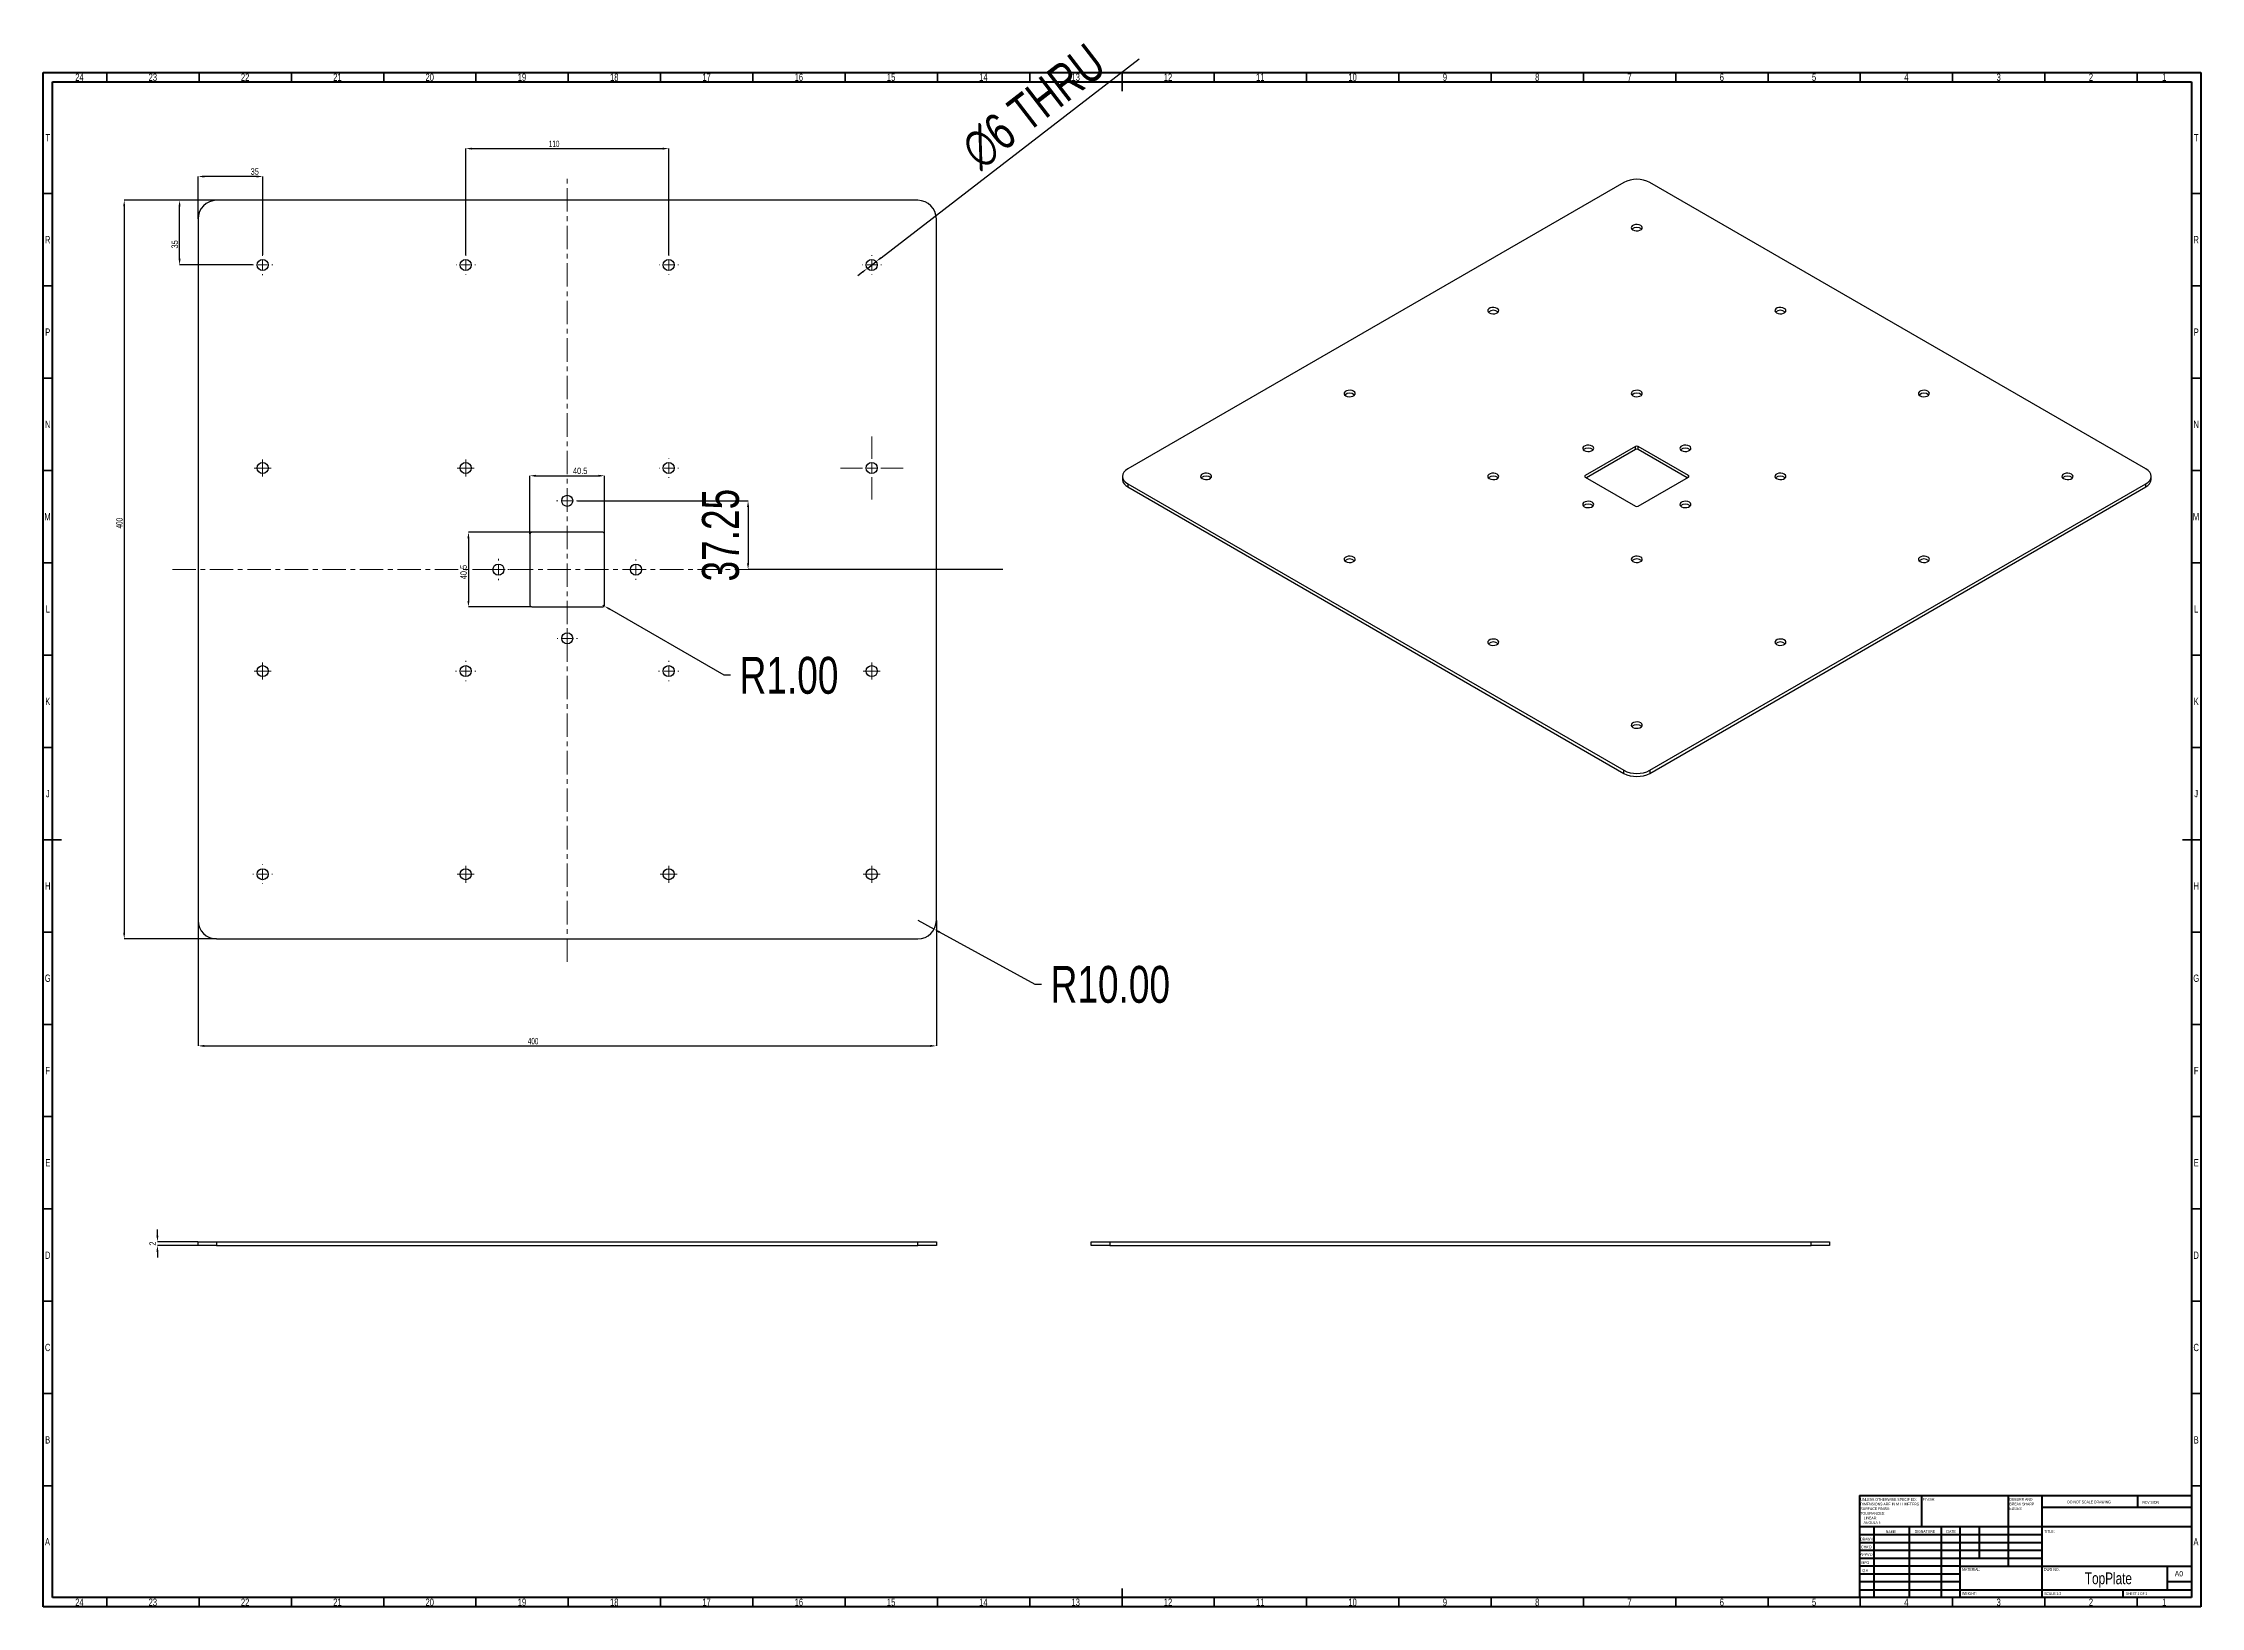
# Model space of a CAD drawing. Header units: inches. Extents: x 1517 to 7040, y -2638 to 1148.
# Drawn here: x 5871 to 7040, y 301 to 1148 of the extents above; entities that cross this region are included whole.
import ezdxf

# ---------------------------------------------------------------- set-up
doc = ezdxf.new("R2010")
doc.units = ezdxf.units.IN
doc.header["$MEASUREMENT"] = 0
doc.linetypes.add('CENTERX2', pattern=[20.32, 12.7, -2.54, 2.54, -2.54])
doc.styles.add('SLDTEXTSTYLE0', font='TXT', dxfattribs={"width": 0.75})
doc.styles.add('SLDTEXTSTYLE1', font='TXT', dxfattribs={"width": 0.686449})
doc.styles.add('SLDTEXTSTYLE2', font='TXT', dxfattribs={"width": 0.6875})
doc.styles.add('SLDTEXTSTYLE3', font='TXT', dxfattribs={"width": 0.75})
doc.styles.add('SLDTEXTSTYLE8', font='TXT', dxfattribs={"width": 0.589474})
doc.dimstyles.new('SLDDIMSTYLE0', dxfattribs={"dimtxt": 3.5, "dimasz": 3.302, "dimexe": 0, "dimexo": 0.0625, "dimgap": 0.875, "dimtad": 1, "dimrnd": 1e-09, "dimzin": 12, "dimdsep": 46, "dimtxsty": 'SLDTEXTSTYLE3', "dimsah": 1, "dimcen": 0.09, "dimadec": 0, "dimazin": 3, "dimtfac": 1, "dimtofl": 0, "dimtmove": 0, "dimatfit": 3, "dimfxl": 0, "dimfrac": 2, "dimtolj": 1, "dimtzin": 12, "dimarcsym": 0})
doc.dimstyles.new('SLDDIMSTYLE1', dxfattribs={"dimtxt": 3.5, "dimasz": 3.302, "dimexe": 0, "dimexo": 0.0625, "dimgap": 0.875, "dimtad": 1, "dimrnd": 1e-09, "dimzin": 12, "dimdsep": 46, "dimtxsty": 'SLDTEXTSTYLE8', "dimsah": 1, "dimcen": 0.09, "dimadec": 0, "dimazin": 3, "dimtfac": 1, "dimtofl": 0, "dimtmove": 0, "dimatfit": 3, "dimfxl": 0, "dimfrac": 2, "dimtolj": 1, "dimtzin": 12, "dimarcsym": 0})
doc.dimstyles.new('SLDDIMSTYLE2', dxfattribs={"dimtxt": 20, "dimasz": 3.302, "dimexe": 0, "dimexo": 0.0625, "dimgap": 5, "dimtad": 0, "dimtih": 1, "dimtoh": 1, "dimrnd": 1e-09, "dimzin": 4, "dimdsep": 46, "dimtxsty": 'SLDTEXTSTYLE0', "dimblk1": 'NONE', "dimsah": 1, "dimcen": 0, "dimadec": 0, "dimazin": 1, "dimtfac": 1, "dimtmove": 0, "dimatfit": 3, "dimldrblk": 'NONE', "dimfxl": 0, "dimfrac": 2, "dimtolj": 1, "dimtzin": 12, "dimarcsym": 0})
doc.dimstyles.new('SLDDIMSTYLE3', dxfattribs={"dimtxt": 20, "dimasz": 3.302, "dimexe": 0, "dimexo": 0.0625, "dimgap": 5, "dimtad": 1, "dimrnd": 1e-09, "dimzin": 12, "dimdsep": 46, "dimtxsty": 'SLDTEXTSTYLE0', "dimsah": 1, "dimcen": 0.09, "dimadec": 0, "dimazin": 3, "dimtfac": 1, "dimtmove": 0, "dimatfit": 0, "dimfxl": 0, "dimfrac": 2, "dimtolj": 1, "dimtzin": 12, "dimarcsym": 0})
doc.dimstyles.new('SLDDIMSTYLE4', dxfattribs={"dimtxt": 20, "dimasz": 3.302, "dimexe": 0, "dimexo": 0.0625, "dimgap": 5, "dimtad": 1, "dimrnd": 1e-09, "dimzin": 4, "dimdsep": 46, "dimtxsty": 'SLDTEXTSTYLE0', "dimsah": 1, "dimcen": 0, "dimadec": 0, "dimazin": 1, "dimtfac": 1, "dimtofl": 0, "dimtmove": 0, "dimatfit": 3, "dimfxl": 0, "dimfrac": 2, "dimtolj": 1, "dimtzin": 12, "dimarcsym": 0})

msp = doc.modelspace()

# ---------------------------------------------------------------- texts
at = {"color": 7, "linetype": 'Continuous', "lineweight": 0}
for s, insert, char_height, attachment_point, style in [('24', (5890.626, 1131.819), 3.9687, 2, 'SLDTEXTSTYLE0'), ('23', (5930.376, 1131.819), 3.9687, 2, 'SLDTEXTSTYLE0'), ('22', (5980.376, 1131.819), 3.9687, 2, 'SLDTEXTSTYLE0'), ('21', (6030.376, 1131.819), 3.9687, 2, 'SLDTEXTSTYLE0'), ('20', (6080.376, 1131.819), 3.9687, 2, 'SLDTEXTSTYLE0'), ('19', (6130.376, 1131.819), 3.9687, 2, 'SLDTEXTSTYLE0'), ('18', (6180.376, 1131.819), 3.9687, 2, 'SLDTEXTSTYLE0'), ('17', (6230.376, 1131.819), 3.9687, 2, 'SLDTEXTSTYLE0'), ('16', (6280.376, 1131.819), 3.9687, 2, 'SLDTEXTSTYLE0'), ('15', (6330.376, 1131.819), 3.9687, 2, 'SLDTEXTSTYLE0'), ('14', (6380.376, 1131.819), 3.9687, 2, 'SLDTEXTSTYLE0'), ('13', (6430.376, 1131.819), 3.9687, 2, 'SLDTEXTSTYLE0'), ('12', (6480.376, 1131.819), 3.9687, 2, 'SLDTEXTSTYLE0'), ('11', (6530.376, 1131.819), 3.9687, 2, 'SLDTEXTSTYLE0'), ('10', (6580.376, 1131.819), 3.9687, 2, 'SLDTEXTSTYLE0'), ('9', (6630.416, 1131.819), 3.969, 2, 'SLDTEXTSTYLE0'), ('8', (6680.416, 1131.819), 3.969, 2, 'SLDTEXTSTYLE0'), ('7', (6730.416, 1131.819), 3.969, 2, 'SLDTEXTSTYLE0'), ('6', (6780.416, 1131.819), 3.969, 2, 'SLDTEXTSTYLE0'), ('5', (6830.416, 1131.819), 3.969, 2, 'SLDTEXTSTYLE0'), ('4', (6880.416, 1131.819), 3.969, 2, 'SLDTEXTSTYLE0'), ('3', (6930.416, 1131.819), 3.969, 2, 'SLDTEXTSTYLE0'), ('2', (6980.416, 1131.819), 3.969, 2, 'SLDTEXTSTYLE0'), ('1', (7020.166, 1131.819), 3.969, 2, 'SLDTEXTSTYLE0'), ('T', (5873.444, 1099.069), 3.969, 2, 'SLDTEXTSTYLE0'), ('T', (7037.444, 1099.069), 3.969, 2, 'SLDTEXTSTYLE0'), ('R', (5873.4, 1043.819), 3.969, 2, 'SLDTEXTSTYLE0'), ('R', (7037.4, 1043.819), 3.969, 2, 'SLDTEXTSTYLE0'), ('P', (5873.441, 993.763), 3.969, 2, 'SLDTEXTSTYLE0'), ('P', (7037.441, 993.763), 3.969, 2, 'SLDTEXTSTYLE0'), ('N', (5873.42, 943.819), 3.969, 2, 'SLDTEXTSTYLE0'), ('N', (7037.42, 943.819), 3.969, 2, 'SLDTEXTSTYLE0'), ('M', (5873.318, 893.763), 3.969, 2, 'SLDTEXTSTYLE0'), ('M', (7037.318, 893.763), 3.969, 2, 'SLDTEXTSTYLE0'), ('L', (5873.41, 843.819), 3.969, 2, 'SLDTEXTSTYLE0'), ('L', (7037.41, 843.819), 3.969, 2, 'SLDTEXTSTYLE0'), ('K', (5873.444, 793.763), 3.969, 2, 'SLDTEXTSTYLE0'), ('K', (7037.444, 793.763), 3.969, 2, 'SLDTEXTSTYLE0'), ('J', (5873.421, 743.819), 3.969, 2, 'SLDTEXTSTYLE0'), ('J', (7037.421, 743.819), 3.969, 2, 'SLDTEXTSTYLE0'), ('H', (5873.446, 693.763), 3.969, 2, 'SLDTEXTSTYLE0'), ('H', (7037.446, 693.763), 3.969, 2, 'SLDTEXTSTYLE0'), ('G', (5873.442, 643.819), 3.969, 2, 'SLDTEXTSTYLE0'), ('G', (7037.442, 643.819), 3.969, 2, 'SLDTEXTSTYLE0'), ('F', (5873.414, 593.763), 3.969, 2, 'SLDTEXTSTYLE0'), ('F', (7037.414, 593.763), 3.969, 2, 'SLDTEXTSTYLE0'), ('E', (5873.464, 543.819), 3.969, 2, 'SLDTEXTSTYLE0'), ('E', (7037.464, 543.819), 3.969, 2, 'SLDTEXTSTYLE0'), ('D', (5873.409, 493.763), 3.969, 2, 'SLDTEXTSTYLE0'), ('D', (7037.409, 493.763), 3.969, 2, 'SLDTEXTSTYLE0'), ('C', (5873.414, 443.819), 3.969, 2, 'SLDTEXTSTYLE0'), ('C', (7037.414, 443.819), 3.969, 2, 'SLDTEXTSTYLE0'), ('B', (5873.426, 393.763), 3.969, 2, 'SLDTEXTSTYLE0'), ('B', (7037.426, 393.763), 3.969, 2, 'SLDTEXTSTYLE0'), ('FINISH:', (6889.327, 360.264), 1.5, 1, 'SLDTEXTSTYLE0'), ('DO NOT SCALE DRAWING', (6967.57, 358.878), 1.5, 1, 'SLDTEXTSTYLE0'), ('REVISION', (7008.283, 358.68), 1.5, 1, 'SLDTEXTSTYLE0'), ('NAME', (6869.278, 342.847), 1.5, 1, 'SLDTEXTSTYLE0'), ('SIGNATURE', (6884.989, 342.907), 1.5, 1, 'SLDTEXTSTYLE0'), ('DATE', (6902.171, 342.921), 1.5, 1, 'SLDTEXTSTYLE0'), ('TITLE:', (6955.046, 342.921), 1.5, 1, 'SLDTEXTSTYLE0'), ('A', (5873.296, 338.569), 3.969, 2, 'SLDTEXTSTYLE0'), ("APPV'D", (6855.358, 330.411), 1.5, 1, 'SLDTEXTSTYLE0'), ('DRAWN', (6855.599, 338.73), 1.5, 1, 'SLDTEXTSTYLE1'), ("CHK'D", (6855.895, 334.507), 1.5, 1, 'SLDTEXTSTYLE0'), ('A', (7037.296, 338.569), 3.969, 2, 'SLDTEXTSTYLE0'), ('MFG', (6856.08, 326.061), 1.5, 1, 'SLDTEXTSTYLE0'), ('Q.A', (6856.465, 321.85), 1.5, 1, 'SLDTEXTSTYLE0'), ('MATERIAL:', (6910.602, 322.331), 1.5, 1, 'SLDTEXTSTYLE0'), ('DWG NO.', (6954.909, 322.331), 1.5, 1, 'SLDTEXTSTYLE0'), ('TopPlate', (6989.883, 319.952), 6.35, 2, 'SLDTEXTSTYLE0'), ('A0', (7025.827, 320.752), 2.9104, 1, 'SLDTEXTSTYLE0'), ('24', (5890.626, 305.819), 3.9687, 2, 'SLDTEXTSTYLE0'), ('23', (5930.376, 305.819), 3.9687, 2, 'SLDTEXTSTYLE0'), ('22', (5980.376, 305.819), 3.9687, 2, 'SLDTEXTSTYLE0'), ('21', (6030.376, 305.819), 3.9687, 2, 'SLDTEXTSTYLE0'), ('20', (6080.376, 305.819), 3.9687, 2, 'SLDTEXTSTYLE0'), ('19', (6130.376, 305.819), 3.9687, 2, 'SLDTEXTSTYLE0'), ('18', (6180.376, 305.819), 3.9687, 2, 'SLDTEXTSTYLE0'), ('17', (6230.376, 305.819), 3.9687, 2, 'SLDTEXTSTYLE0'), ('16', (6280.376, 305.819), 3.9687, 2, 'SLDTEXTSTYLE0'), ('15', (6330.376, 305.819), 3.9687, 2, 'SLDTEXTSTYLE0'), ('14', (6380.376, 305.819), 3.9687, 2, 'SLDTEXTSTYLE0'), ('13', (6430.376, 305.819), 3.9687, 2, 'SLDTEXTSTYLE0'), ('12', (6480.376, 305.819), 3.9687, 2, 'SLDTEXTSTYLE0'), ('11', (6530.376, 305.819), 3.9687, 2, 'SLDTEXTSTYLE0'), ('10', (6580.376, 305.819), 3.9687, 2, 'SLDTEXTSTYLE0'), ('9', (6630.416, 305.819), 3.969, 2, 'SLDTEXTSTYLE0'), ('8', (6680.416, 305.819), 3.969, 2, 'SLDTEXTSTYLE0'), ('7', (6730.416, 305.819), 3.969, 2, 'SLDTEXTSTYLE0'), ('6', (6780.416, 305.819), 3.969, 2, 'SLDTEXTSTYLE0'), ('5', (6830.416, 305.819), 3.969, 2, 'SLDTEXTSTYLE0'), ('4', (6880.416, 305.819), 3.969, 2, 'SLDTEXTSTYLE0'), ('WEIGHT:', (6910.574, 309.294), 1.4986, 1, 'SLDTEXTSTYLE0'), ('3', (6930.416, 305.819), 3.969, 2, 'SLDTEXTSTYLE0'), ('SCALE:1:2', (6955.03, 309.245), 1.5, 1, 'SLDTEXTSTYLE0'), ('2', (6980.416, 305.819), 3.969, 2, 'SLDTEXTSTYLE0'), ('SHEET 1 OF 1', (6999.434, 309.245), 1.5, 1, 'SLDTEXTSTYLE2'), ('1', (7020.166, 305.819), 3.969, 2, 'SLDTEXTSTYLE0')]:
    msp.add_mtext(s, dxfattribs=dict(at, insert=insert, char_height=char_height, attachment_point=attachment_point, style=style))

# ---------------------------------------------------------------- blocks, each defined once
blk = doc.blocks.new('SW_NOTE_0')
at = {"color": 0, "linetype": 'Continuous', "lineweight": 0, "char_height": 1.5, "attachment_point": 1, "style": 'SLDTEXTSTYLE0'}
for s, insert in [('UNLESS OTHERWISE SPECIFIED:', (0, 1.9)), ('TOLERANCES:', (0, -5.6)), ('DIMENSIONS ARE IN MILLIMETERS', (0, -0.6)), ('SURFACE FINISH:', (0, -3.1)), ('ANGULAR:', (1.7, -10.6)), ('LINEAR:', (1.7, -8.1))]:
    blk.add_mtext(s, dxfattribs=dict(at, insert=insert))
blk = doc.blocks.new('SW_NOTE_0_1')
at = {"color": 0, "linetype": 'Continuous', "lineweight": 0, "char_height": 1.5, "attachment_point": 1, "style": 'SLDTEXTSTYLE0'}
for s, insert in [('DEBURR AND', (0, 1.9)), ('BREAK SHARP', (0, -0.6)), ('EDGES', (0, -3.1))]:
    blk.add_mtext(s, dxfattribs=dict(at, insert=insert))
blk = doc.blocks.new('*D675')
at = {"color": 0, "linetype": 'Continuous', "lineweight": -2, "transparency": 16777216}
for p, q in [((5932.9, 502.4), (5932.9, 505.7)), ((5954.8, 499.1), (5932.9, 499.1)), ((5954.8, 497.1), (5932.9, 497.1)), ((5932.9, 493.8), (5932.9, 490.5))]:
    blk.add_line(p, q, dxfattribs=at)
at = {"color": 0, "linetype": 'Continuous', "transparency": 16777216}
for points in [[(5932.3, 502.4), (5933.4, 502.4), (5932.9, 499.1)], [(5932.3, 493.8), (5933.4, 493.8), (5932.9, 497.1)]]:
    blk.add_solid(points, dxfattribs=at)
at = {"layer": 'Defpoints', "color": 0, "linetype": 'Continuous', "transparency": 16777216}
for p in [(5932.9, 497.1), (5954.9, 499.1), (5954.9, 497.1)]:
    blk.add_point(p, dxfattribs=at)
at = {"color": 0, "linetype": 'Continuous', "lineweight": 18, "transparency": 16777216, "insert": (5928.5, 498.1), "char_height": 3.5, "attachment_point": 2, "rotation": 90, "style": 'SLDTEXTSTYLE3'}
blk.add_mtext('\\A1;2', dxfattribs=at)
blk = doc.blocks.new('*D676')
at = {"color": 0, "linetype": 'Continuous', "lineweight": -2, "transparency": 16777216}
for p, q in [((5964.8, 1063.2), (5914.9, 1063.2)), ((5914.9, 1059.9), (5914.9, 666.5)), ((5964.8, 663.2), (5914.9, 663.2))]:
    blk.add_line(p, q, dxfattribs=at)
at = {"color": 0, "linetype": 'Continuous', "transparency": 16777216}
for points in [[(5914.3, 1059.9), (5915.4, 1059.9), (5914.9, 1063.2)], [(5914.3, 666.5), (5915.4, 666.5), (5914.9, 663.2)]]:
    blk.add_solid(points, dxfattribs=at)
at = {"layer": 'Defpoints', "color": 0, "linetype": 'Continuous', "transparency": 16777216}
for p in [(5964.9, 1063.2), (5914.9, 663.2), (5964.9, 663.2)]:
    blk.add_point(p, dxfattribs=at)
at = {"color": 0, "linetype": 'Continuous', "lineweight": 18, "transparency": 16777216, "insert": (5910.5, 888.3), "char_height": 3.5, "attachment_point": 2, "rotation": 90, "style": 'SLDTEXTSTYLE8'}
blk.add_mtext('\\A1;400', dxfattribs=at)
blk = doc.blocks.new('*D677')
at = {"color": 0, "linetype": 'Continuous', "lineweight": -2, "transparency": 16777216}
for p, q in [((5954.9, 673.1), (5954.9, 605.2)), ((6354.9, 673.1), (6354.9, 605.2)), ((5958.2, 605.2), (6351.6, 605.2))]:
    blk.add_line(p, q, dxfattribs=at)
at = {"color": 0, "linetype": 'Continuous', "transparency": 16777216}
for points in [[(5958.2, 605.7), (5958.2, 604.6), (5954.9, 605.2)], [(6351.6, 605.7), (6351.6, 604.6), (6354.9, 605.2)]]:
    blk.add_solid(points, dxfattribs=at)
at = {"layer": 'Defpoints', "color": 0, "linetype": 'Continuous', "transparency": 16777216}
for p in [(5954.9, 673.2), (6354.9, 673.2), (6354.9, 605.2)]:
    blk.add_point(p, dxfattribs=at)
at = {"color": 0, "linetype": 'Continuous', "lineweight": 18, "transparency": 16777216, "insert": (6136.4, 609.5), "char_height": 3.5, "attachment_point": 2, "style": 'SLDTEXTSTYLE8'}
blk.add_mtext('\\A1;400', dxfattribs=at)
blk = doc.blocks.new('*D678')
at = {"color": 0, "linetype": 'Continuous', "lineweight": -2, "transparency": 16777216}
for p, q in [((6344.9, 673.2), (6353.7, 668.4)), ((6408.5, 638.5), (6356.6, 666.8)), ((6411.8, 638.5), (6408.5, 638.5))]:
    blk.add_line(p, q, dxfattribs=at)
at = {"color": 0, "linetype": 'Continuous', "transparency": 16777216}
blk.add_solid([(6356.8, 667.3), (6356.3, 666.3), (6353.7, 668.4)], dxfattribs=at)
at = {"layer": 'Defpoints', "color": 0, "linetype": 'Continuous', "transparency": 16777216}
for p in [(6344.9, 673.2), (6353.7, 668.4)]:
    blk.add_point(p, dxfattribs=at)
at = {"color": 0, "linetype": 'Continuous', "lineweight": 18, "transparency": 16777216, "insert": (6416.8, 648.5), "char_height": 20, "attachment_point": 1, "style": 'SLDTEXTSTYLE0'}
blk.add_mtext('\\A1;R10.00', dxfattribs=at)
blk = doc.blocks.new('_None')
blk = doc.blocks.new('*D679')
at = {"color": 0, "linetype": 'Continuous', "lineweight": -2, "transparency": 16777216}
for p, q in [((5954.9, 1053.2), (5954.9, 1076.1)), ((5986.6, 1076.1), (5958.2, 1076.1)), ((5989.9, 1033.7), (5989.9, 1076.1))]:
    blk.add_line(p, q, dxfattribs=at)
at = {"color": 0, "linetype": 'Continuous', "transparency": 16777216}
for points in [[(5958.2, 1076.6), (5958.2, 1075.5), (5954.9, 1076.1)], [(5986.6, 1076.6), (5986.6, 1075.5), (5989.9, 1076.1)]]:
    blk.add_solid(points, dxfattribs=at)
at = {"layer": 'Defpoints', "color": 0, "linetype": 'Continuous', "transparency": 16777216}
for p in [(5954.9, 1076.1), (5954.9, 1053.2), (5989.9, 1033.7)]:
    blk.add_point(p, dxfattribs=at)
at = {"color": 0, "linetype": 'Continuous', "lineweight": 18, "transparency": 16777216, "insert": (5985.6, 1080.5), "char_height": 3.5, "attachment_point": 2, "style": 'SLDTEXTSTYLE3'}
blk.add_mtext('\\A1;35', dxfattribs=at)
blk = doc.blocks.new('*D680')
at = {"color": 0, "linetype": 'Continuous', "lineweight": -2, "transparency": 16777216}
for p, q in [((5964.8, 1063.2), (5944.9, 1063.2)), ((5944.9, 1031.5), (5944.9, 1059.9)), ((5984.3, 1028.2), (5944.9, 1028.2))]:
    blk.add_line(p, q, dxfattribs=at)
at = {"color": 0, "linetype": 'Continuous', "transparency": 16777216}
for points in [[(5944.3, 1059.9), (5945.4, 1059.9), (5944.9, 1063.2)], [(5944.3, 1031.5), (5945.4, 1031.5), (5944.9, 1028.2)]]:
    blk.add_solid(points, dxfattribs=at)
at = {"layer": 'Defpoints', "color": 0, "linetype": 'Continuous', "transparency": 16777216}
for p in [(5944.9, 1063.2), (5964.9, 1063.2), (5984.4, 1028.2)]:
    blk.add_point(p, dxfattribs=at)
at = {"color": 0, "linetype": 'Continuous', "lineweight": 18, "transparency": 16777216, "insert": (5940.5, 1039.3), "char_height": 3.5, "attachment_point": 2, "rotation": 90, "style": 'SLDTEXTSTYLE3'}
blk.add_mtext('\\A1;35', dxfattribs=at)
blk = doc.blocks.new('*D681')
at = {"color": 0, "linetype": 'Continuous', "lineweight": -2, "transparency": 16777216}
for p, q in [((6099.9, 1033.7), (6099.9, 1091.2)), ((6103.2, 1091.2), (6206.6, 1091.2)), ((6209.9, 1033.7), (6209.9, 1091.2))]:
    blk.add_line(p, q, dxfattribs=at)
at = {"color": 0, "linetype": 'Continuous', "transparency": 16777216}
for points in [[(6103.2, 1091.7), (6103.2, 1090.6), (6099.9, 1091.2)], [(6206.6, 1091.7), (6206.6, 1090.6), (6209.9, 1091.2)]]:
    blk.add_solid(points, dxfattribs=at)
at = {"layer": 'Defpoints', "color": 0, "linetype": 'Continuous', "transparency": 16777216}
for p in [(6209.9, 1091.2), (6099.9, 1033.7), (6209.9, 1033.7)]:
    blk.add_point(p, dxfattribs=at)
at = {"color": 0, "linetype": 'Continuous', "lineweight": 18, "transparency": 16777216, "insert": (6147.8, 1095.5), "char_height": 3.5, "attachment_point": 2, "style": 'SLDTEXTSTYLE8'}
blk.add_mtext('\\A1;110', dxfattribs=at)
blk = doc.blocks.new('*D682')
at = {"color": 0, "linetype": 'Continuous', "lineweight": -2, "transparency": 16777216}
for p, q in [((6324.9, 1032), (6464.7, 1139.8)), ((6317.5, 1026.3), (6322.3, 1030)), ((6314.9, 1024.3), (6312.3, 1022.3))]:
    blk.add_line(p, q, dxfattribs=at)
at = {"color": 0, "linetype": 'Continuous', "transparency": 16777216}
for points in [[(6324.5, 1032.4), (6325.2, 1031.6), (6322.3, 1030)], [(6314.6, 1024.7), (6315.2, 1023.9), (6317.5, 1026.3)]]:
    blk.add_solid(points, dxfattribs=at)
at = {"layer": 'Defpoints', "color": 0, "linetype": 'Continuous', "transparency": 16777216}
for p in [(6322.3, 1030), (6317.5, 1026.3)]:
    blk.add_point(p, dxfattribs=at)
at = {"color": 0, "linetype": 'Continuous', "lineweight": 18, "transparency": 16777216, "insert": (6366.3, 1095.5), "char_height": 20, "attachment_point": 1, "rotation": 37.6402, "style": 'SLDTEXTSTYLE0'}
blk.add_mtext('\\A1;∅6 THRU', dxfattribs=at)
blk = doc.blocks.new('*D683')
at = {"color": 0, "linetype": 'Continuous', "lineweight": -2, "transparency": 16777216}
for p, q in [((6174.1, 843.9), (6175, 843.4)), ((6240, 805.9), (6177.9, 841.8)), ((6243.3, 805.9), (6240, 805.9))]:
    blk.add_line(p, q, dxfattribs=at)
at = {"color": 0, "linetype": 'Continuous', "transparency": 16777216}
blk.add_solid([(6178.1, 842.2), (6177.6, 841.3), (6175, 843.4)], dxfattribs=at)
at = {"layer": 'Defpoints', "color": 0, "linetype": 'Continuous', "transparency": 16777216}
for p in [(6174.1, 843.9), (6175, 843.4)]:
    blk.add_point(p, dxfattribs=at)
at = {"color": 0, "linetype": 'Continuous', "lineweight": 18, "transparency": 16777216, "insert": (6248.3, 815.9), "char_height": 20, "attachment_point": 1, "style": 'SLDTEXTSTYLE0'}
blk.add_mtext('\\A1;R1.00', dxfattribs=at)
blk = doc.blocks.new('*D684')
at = {"color": 0, "linetype": 'Continuous', "lineweight": -2, "transparency": 16777216}
for p, q in [((6134.6, 882.5), (6134.6, 914)), ((6137.9, 914), (6171.8, 914)), ((6175.1, 882.5), (6175.1, 914))]:
    blk.add_line(p, q, dxfattribs=at)
at = {"color": 0, "linetype": 'Continuous', "transparency": 16777216}
for points in [[(6137.9, 914.5), (6137.9, 913.4), (6134.6, 914)], [(6171.8, 914.5), (6171.8, 913.4), (6175.1, 914)]]:
    blk.add_solid(points, dxfattribs=at)
at = {"layer": 'Defpoints', "color": 0, "linetype": 'Continuous', "transparency": 16777216}
for p in [(6175.1, 914), (6134.6, 882.4), (6175.1, 882.4)]:
    blk.add_point(p, dxfattribs=at)
at = {"color": 0, "linetype": 'Continuous', "lineweight": 18, "transparency": 16777216, "insert": (6161.9, 918.4), "char_height": 3.5, "attachment_point": 2, "style": 'SLDTEXTSTYLE3'}
blk.add_mtext('\\A1;40.5', dxfattribs=at)
blk = doc.blocks.new('*D685')
at = {"color": 0, "linetype": 'Continuous', "lineweight": -2, "transparency": 16777216}
for p, q in [((6135.6, 883.4), (6101.4, 883.4)), ((6101.4, 880.1), (6101.4, 846.2)), ((6135.6, 842.9), (6101.4, 842.9))]:
    blk.add_line(p, q, dxfattribs=at)
at = {"color": 0, "linetype": 'Continuous', "transparency": 16777216}
for points in [[(6100.8, 880.1), (6101.9, 880.1), (6101.4, 883.4)], [(6100.8, 846.2), (6101.9, 846.2), (6101.4, 842.9)]]:
    blk.add_solid(points, dxfattribs=at)
at = {"layer": 'Defpoints', "color": 0, "linetype": 'Continuous', "transparency": 16777216}
for p in [(6135.6, 883.4), (6101.4, 842.9), (6135.6, 842.9)]:
    blk.add_point(p, dxfattribs=at)
at = {"color": 0, "linetype": 'Continuous', "lineweight": 18, "transparency": 16777216, "insert": (6097, 861.8), "char_height": 3.5, "attachment_point": 2, "rotation": 90, "style": 'SLDTEXTSTYLE3'}
blk.add_mtext('\\A1;40.5', dxfattribs=at)
blk = doc.blocks.new('*D686')
at = {"color": 0, "linetype": 'Continuous', "lineweight": -2, "transparency": 16777216}
for p, q in [((6160.4, 900.4), (6252.9, 900.4)), ((6252.9, 897.1), (6252.9, 866.5)), ((6390.9, 863.2), (6252.9, 863.2))]:
    blk.add_line(p, q, dxfattribs=at)
at = {"color": 0, "linetype": 'Continuous', "transparency": 16777216}
for points in [[(6252.3, 897.1), (6253.4, 897.1), (6252.9, 900.4)], [(6252.3, 866.5), (6253.4, 866.5), (6252.9, 863.2)]]:
    blk.add_solid(points, dxfattribs=at)
at = {"layer": 'Defpoints', "color": 0, "linetype": 'Continuous', "transparency": 16777216}
for p in [(6160.4, 900.4), (6252.9, 863.2), (6391, 863.2)]:
    blk.add_point(p, dxfattribs=at)
at = {"color": 0, "linetype": 'Continuous', "lineweight": 18, "transparency": 16777216, "insert": (6227.9, 881.8), "char_height": 20, "attachment_point": 2, "rotation": 90, "style": 'SLDTEXTSTYLE0'}
blk.add_mtext('\\A1;37.25', dxfattribs=at)
blk = doc.blocks.new('SW_CENTERMARKSYMBOL_0')
at = {"color": 0, "linetype": 'Continuous', "lineweight": 18}
for p, q in [((-5, 0), (-5.5, 0)), ((0, 0), (-2.5, 0)), ((0, 5), (0, 5.5)), ((0, 0), (0, 2.5)), ((0, 0), (0, -2.5)), ((0, 0), (2.5, 0)), ((5, 0), (5.5, 0)), ((0, -5), (0, -5.5))]:
    blk.add_line(p, q, dxfattribs=at)
blk = doc.blocks.new('SW_CENTERMARKSYMBOL_1')
at = {"color": 0, "linetype": 'Continuous', "lineweight": 18}
for p, q in [((-5, 0), (-5.5, 0)), ((0, 0), (-2.5, 0)), ((0, 5), (0, 5.5)), ((0, 0), (0, 2.5)), ((0, 0), (0, -2.5)), ((0, 0), (2.5, 0)), ((5, 0), (5.5, 0)), ((0, -5), (0, -5.5))]:
    blk.add_line(p, q, dxfattribs=at)
blk = doc.blocks.new('SW_CENTERMARKSYMBOL_2')
at = {"color": 0, "linetype": 'Continuous', "lineweight": 18}
for p, q in [((-5, 0), (-5.75, 0)), ((0, 0), (-2.5, 0)), ((0, 5), (0, 5.75)), ((0, 0), (0, 2.5)), ((0, 0), (0, -2.5)), ((0, 0), (2.5, 0)), ((5, 0), (5.75, 0)), ((0, -5), (0, -5.75))]:
    blk.add_line(p, q, dxfattribs=at)
blk = doc.blocks.new('SW_CENTERMARKSYMBOL_3')
at = {"color": 0, "linetype": 'Continuous', "lineweight": 18}
for p, q in [((-5, 0), (-5.75, 0)), ((0, 0), (-2.5, 0)), ((0, 5), (0, 5.75)), ((0, 0), (0, 2.5)), ((0, 0), (0, -2.5)), ((0, 0), (2.5, 0)), ((5, 0), (5.75, 0)), ((0, -5), (0, -5.75))]:
    blk.add_line(p, q, dxfattribs=at)
blk = doc.blocks.new('SW_CENTERMARKSYMBOL_4')
at = {"color": 0, "linetype": 'Continuous', "lineweight": 18}
for p, q in [((-5, 0), (-5.5, 0)), ((0, 0), (-2.5, 0)), ((0, 5), (0, 5.5)), ((0, 0), (0, 2.5)), ((0, 0), (0, -2.5)), ((0, 0), (2.5, 0)), ((5, 0), (5.5, 0)), ((0, -5), (0, -5.5))]:
    blk.add_line(p, q, dxfattribs=at)
blk = doc.blocks.new('SW_CENTERMARKSYMBOL_5')
at = {"color": 0, "linetype": 'Continuous', "lineweight": 0}
for p, q in [((-5, 0), (-5.25, 0)), ((0, 0), (-2.5, 0)), ((0, 5), (0, 5.25)), ((0, 0), (0, 2.5)), ((0, 0), (0, -2.5)), ((0, 0), (2.5, 0)), ((5, 0), (5.25, 0)), ((0, -5), (0, -5.25))]:
    blk.add_line(p, q, dxfattribs=at)
blk = doc.blocks.new('SW_CENTERMARKSYMBOL_6')
at = {"color": 0, "linetype": 'Continuous', "lineweight": 0}
for p, q in [((-2.5, 0), (-4.6, 0)), ((0, 0), (-2.5, 0)), ((0, 2.5), (0, 4.6)), ((0, 0), (0, 2.5)), ((0, 0), (0, -2.5)), ((0, 0), (2.5, 0)), ((2.5, 0), (4.6, 0)), ((0, -2.5), (0, -4.6))]:
    blk.add_line(p, q, dxfattribs=at)
blk = doc.blocks.new('SW_CENTERMARKSYMBOL_7')
at = {"color": 0, "linetype": 'Continuous', "lineweight": 0}
for p, q in [((-2.5, 0), (-4.6, 0)), ((0, 0), (-2.5, 0)), ((0, 2.5), (0, 4.6)), ((0, 0), (0, 2.5)), ((0, 0), (0, -2.5)), ((0, 0), (2.5, 0)), ((2.5, 0), (4.6, 0)), ((0, -2.5), (0, -4.6))]:
    blk.add_line(p, q, dxfattribs=at)
blk = doc.blocks.new('SW_CENTERMARKSYMBOL_8')
at = {"color": 0, "linetype": 'Continuous', "lineweight": 0}
for p, q in [((-2.5, 0), (-4.6, 0)), ((0, 0), (-2.5, 0)), ((0, 2.5), (0, 4.6)), ((0, 0), (0, 2.5)), ((0, 0), (0, -2.5)), ((0, 0), (2.5, 0)), ((2.5, 0), (4.6, 0)), ((0, -2.5), (0, -4.6))]:
    blk.add_line(p, q, dxfattribs=at)
blk = doc.blocks.new('SW_CENTERMARKSYMBOL_9')
at = {"color": 0, "linetype": 'Continuous', "lineweight": 0}
for p, q in [((-2.5, 0), (-4.6, 0)), ((0, 0), (-2.5, 0)), ((0, 2.5), (0, 4.6)), ((0, 0), (0, 2.5)), ((0, 0), (0, -2.5)), ((0, 0), (2.5, 0)), ((2.5, 0), (4.6, 0)), ((0, -2.5), (0, -4.6))]:
    blk.add_line(p, q, dxfattribs=at)
blk = doc.blocks.new('SW_CENTERMARKSYMBOL_10')
at = {"color": 0, "linetype": 'Continuous', "lineweight": 0}
for p, q in [((-2.5, 0), (-4.6, 0)), ((0, 0), (-2.5, 0)), ((0, 2.5), (0, 4.6)), ((0, 0), (0, 2.5)), ((0, 0), (0, -2.5)), ((0, 0), (2.5, 0)), ((2.5, 0), (4.6, 0)), ((0, -2.5), (0, -4.6))]:
    blk.add_line(p, q, dxfattribs=at)
blk = doc.blocks.new('SW_CENTERMARKSYMBOL_11')
at = {"color": 0, "linetype": 'Continuous', "lineweight": 0}
for p, q in [((-2.5, 0), (-4.6, 0)), ((0, 0), (-2.5, 0)), ((0, 2.5), (0, 4.6)), ((0, 0), (0, 2.5)), ((0, 0), (0, -2.5)), ((0, 0), (2.5, 0)), ((2.5, 0), (4.6, 0)), ((0, -2.5), (0, -4.6))]:
    blk.add_line(p, q, dxfattribs=at)
blk = doc.blocks.new('SW_CENTERMARKSYMBOL_12')
at = {"color": 0, "linetype": 'Continuous', "lineweight": 0}
for p, q in [((-2.5, 0), (-4.6, 0)), ((0, 0), (-2.5, 0)), ((0, 2.5), (0, 4.6)), ((0, 0), (0, 2.5)), ((0, 0), (0, -2.5)), ((0, 0), (2.5, 0)), ((2.5, 0), (4.6, 0)), ((0, -2.5), (0, -4.6))]:
    blk.add_line(p, q, dxfattribs=at)
blk = doc.blocks.new('SW_CENTERMARKSYMBOL_13')
at = {"color": 0, "linetype": 'Continuous', "lineweight": 0}
for p, q in [((-5, 0), (-5.25, 0)), ((0, 0), (-2.5, 0)), ((0, 5), (0, 5.25)), ((0, 0), (0, 2.5)), ((0, 0), (0, -2.5)), ((0, 0), (2.5, 0)), ((5, 0), (5.25, 0)), ((0, -5), (0, -5.25))]:
    blk.add_line(p, q, dxfattribs=at)
blk = doc.blocks.new('SW_CENTERMARKSYMBOL_14')
at = {"color": 0, "linetype": 'Continuous', "lineweight": 0}
for p, q in [((-5, 0), (-5.25, 0)), ((0, 0), (-2.5, 0)), ((0, 5), (0, 5.25)), ((0, 0), (0, 2.5)), ((0, 0), (0, -2.5)), ((0, 0), (2.5, 0)), ((5, 0), (5.25, 0)), ((0, -5), (0, -5.25))]:
    blk.add_line(p, q, dxfattribs=at)
blk = doc.blocks.new('SW_CENTERMARKSYMBOL_15')
at = {"color": 0, "linetype": 'Continuous', "lineweight": 0}
for p, q in [((-5, 0), (-5.25, 0)), ((0, 0), (-2.5, 0)), ((0, 5), (0, 5.25)), ((0, 0), (0, 2.5)), ((0, 0), (0, -2.5)), ((0, 0), (2.5, 0)), ((5, 0), (5.25, 0)), ((0, -5), (0, -5.25))]:
    blk.add_line(p, q, dxfattribs=at)
blk = doc.blocks.new('SW_CENTERMARKSYMBOL_16')
at = {"color": 0, "linetype": 'Continuous', "lineweight": 0}
for p, q in [((-5, 0), (-5.25, 0)), ((0, 0), (-2.5, 0)), ((0, 5), (0, 5.25)), ((0, 0), (0, 2.5)), ((0, 0), (0, -2.5)), ((0, 0), (2.5, 0)), ((5, 0), (5.25, 0)), ((0, -5), (0, -5.25))]:
    blk.add_line(p, q, dxfattribs=at)
blk = doc.blocks.new('SW_CENTERMARKSYMBOL_17')
at = {"color": 0, "linetype": 'Continuous', "lineweight": 0}
for p, q in [((0, 5), (0, 17)), ((-5, 0), (-17, 0)), ((0, 0), (-2.5, 0)), ((0, 0), (0, 2.5)), ((0, 0), (0, -2.5)), ((0, 0), (2.5, 0)), ((5, 0), (17, 0)), ((0, -5), (0, -17))]:
    blk.add_line(p, q, dxfattribs=at)
blk = doc.blocks.new('SW_CENTERMARKSYMBOL_18')
at = {"color": 0, "linetype": 'Continuous', "lineweight": 18}
for p, q in [((-5, 0), (-5.5, 0)), ((0, 0), (-2.5, 0)), ((0, 5), (0, 5.5)), ((0, 0), (0, 2.5)), ((0, 0), (0, -2.5)), ((0, 0), (2.5, 0)), ((5, 0), (5.5, 0)), ((0, -5), (0, -5.5))]:
    blk.add_line(p, q, dxfattribs=at)
blk = doc.blocks.new('SW_CENTERMARKSYMBOL_19')
at = {"color": 0, "linetype": 'Continuous', "lineweight": 18}
for p, q in [((-5, 0), (-5.5, 0)), ((0, 0), (-2.5, 0)), ((0, 5), (0, 5.5)), ((0, 0), (0, 2.5)), ((0, 0), (0, -2.5)), ((0, 0), (2.5, 0)), ((5, 0), (5.5, 0)), ((0, -5), (0, -5.5))]:
    blk.add_line(p, q, dxfattribs=at)

# ---------------------------------------------------------------- dimensions: what is measured, and where the dimension line sits
at = {"color": 7, "linetype": 'Continuous', "lineweight": 18}
dim = msp.add_diameter_dim_2p(p1=(6317.507, 1026.329), p2=(6322.258, 1029.994), text='<> THRU', dimstyle='SLDDIMSTYLE3', dxfattribs=at)
dim.commit()
dim.dimension.update_dxf_attribs({"geometry": '*D682', "text_midpoint": (6421.119, 1106.237), "dimtype": 163})
for base, p1, p2, dimstyle, picture, middle in [((6209.883, 1091.162), (6099.883, 1033.662), (6209.883, 1033.662), 'SLDDIMSTYLE1', '*D681', (6147.811, 1091.162)), ((5954.883, 1076.086), (5989.883, 1033.662), (5954.883, 1053.162), 'SLDDIMSTYLE0', '*D679', (5985.638, 1076.086)), ((6175.133, 913.983), (6134.633, 882.412), (6175.133, 882.412), 'SLDDIMSTYLE0', '*D684', (6161.929, 913.983)), ((6354.883, 605.162), (5954.883, 673.162), (6354.883, 673.162), 'SLDDIMSTYLE1', '*D677', (6136.443, 605.162))]:
    dim = msp.add_linear_dim(base=base, p1=p1, p2=p2, dimstyle=dimstyle, dxfattribs=at)
    dim.commit()
    dim.dimension.update_dxf_attribs({"geometry": picture, "text_midpoint": middle, "dimtype": 160})
for base, p1, p2, dimstyle, picture, middle in [((5914.883, 663.162), (5964.883, 1063.162), (5964.883, 663.162), 'SLDDIMSTYLE1', '*D676', (5914.883, 888.285)), ((5944.883, 1063.162), (5984.383, 1028.162), (5964.883, 1063.162), 'SLDDIMSTYLE0', '*D680', (5944.883, 1039.333)), ((6252.884, 863.162), (6160.383, 900.412), (6390.977, 863.162), 'SLDDIMSTYLE4', '*D686', (6252.884, 881.787)), ((6101.358, 842.912), (6135.633, 883.412), (6135.633, 842.912), 'SLDDIMSTYLE0', '*D685', (6101.358, 861.781)), ((5932.883, 497.088), (5954.883, 499.088), (5954.883, 497.088), 'SLDDIMSTYLE0', '*D675', (5932.883, 498.088))]:
    dim = msp.add_linear_dim(base=base, p1=p1, p2=p2, angle=90, dimstyle=dimstyle, dxfattribs=at)
    dim.commit()
    dim.dimension.update_dxf_attribs({"geometry": picture, "text_midpoint": middle, "dimtype": 160})
for center, mpoint, picture, middle in [((6174.133, 843.912), (6174.999, 843.412), '*D683', (6273.268, 805.903)), ((6344.883, 673.162), (6353.667, 668.384), '*D678', (6448.094, 638.54))]:
    dim = msp.add_radius_dim(center=center, mpoint=mpoint, dimstyle='SLDDIMSTYLE2', dxfattribs=at)
    dim.commit()
    dim.dimension.update_dxf_attribs({"geometry": picture, "text_midpoint": middle, "dimtype": 164})

# ---------------------------------------------------------------- linework, layer by layer
at = {"color": 7, "linetype": 'Continuous', "lineweight": 70}
for p, q in [((5870.956, 301.345), (5870.956, 1132.345)), ((5870.956, 1132.345), (7039.956, 1132.345)), ((5875.956, 306.345), (5875.956, 1127.345)), ((5875.956, 1127.345), (7034.956, 1127.345)), ((7034.956, 1127.345), (7034.956, 306.345)), ((7039.956, 1132.345), (7039.956, 301.345)), ((7034.956, 306.345), (5875.956, 306.345)), ((7039.956, 301.345), (5870.956, 301.345))]:
    msp.add_line(p, q, dxfattribs=at)
at = {"color": 7, "linetype": 'Continuous', "lineweight": 35}
for p, q in [((5905.456, 1127.345), (5905.456, 1132.345)), ((5955.456, 1127.345), (5955.456, 1132.345)), ((6005.456, 1127.345), (6005.456, 1132.345)), ((6055.456, 1127.345), (6055.456, 1132.345)), ((6105.456, 1127.345), (6105.456, 1132.345)), ((6155.456, 1127.345), (6155.456, 1132.345)), ((6205.456, 1127.345), (6205.456, 1132.345)), ((6255.456, 1127.345), (6255.456, 1132.345)), ((6305.456, 1127.345), (6305.456, 1132.345)), ((6355.456, 1127.345), (6355.456, 1132.345)), ((6405.456, 1127.345), (6405.456, 1132.345)), ((6455.456, 1132.345), (6455.456, 1122.345)), ((6455.456, 1127.345), (6455.456, 1132.345)), ((6505.456, 1127.345), (6505.456, 1132.345)), ((6555.456, 1127.345), (6555.456, 1132.345)), ((6605.456, 1127.345), (6605.456, 1132.345)), ((6655.456, 1127.345), (6655.456, 1132.345)), ((6705.456, 1127.345), (6705.456, 1132.345)), ((6755.456, 1127.345), (6755.456, 1132.345)), ((6805.456, 1127.345), (6805.456, 1132.345)), ((6855.456, 1127.345), (6855.456, 1132.345)), ((6905.456, 1127.345), (6905.456, 1132.345)), ((6955.456, 1127.345), (6955.456, 1132.345)), ((7005.456, 1127.345), (7005.456, 1132.345)), ((5875.956, 1066.845), (5870.956, 1066.845)), ((7034.956, 1066.845), (7039.956, 1066.845)), ((5875.956, 1016.845), (5870.956, 1016.845)), ((7034.956, 1016.845), (7039.956, 1016.845)), ((5875.956, 966.845), (5870.956, 966.845)), ((7034.956, 966.845), (7039.956, 966.845)), ((5875.956, 916.845), (5870.956, 916.845)), ((7034.956, 916.845), (7039.956, 916.845)), ((5875.956, 866.845), (5870.956, 866.845)), ((7034.956, 866.845), (7039.956, 866.845)), ((5875.956, 816.845), (5870.956, 816.845)), ((7034.956, 816.845), (7039.956, 816.845)), ((5875.956, 766.845), (5870.956, 766.845)), ((7034.956, 766.845), (7039.956, 766.845)), ((5870.956, 716.845), (5880.956, 716.845)), ((5875.956, 716.845), (5870.956, 716.845)), ((7039.956, 716.845), (7029.956, 716.845)), ((7034.956, 716.845), (7039.956, 716.845)), ((5875.956, 666.845), (5870.956, 666.845)), ((7034.956, 666.845), (7039.956, 666.845)), ((5875.956, 616.845), (5870.956, 616.845)), ((7034.956, 616.845), (7039.956, 616.845)), ((5875.956, 566.845), (5870.956, 566.845)), ((7034.956, 566.845), (7039.956, 566.845)), ((5875.956, 516.845), (5870.956, 516.845)), ((7034.956, 516.845), (7039.956, 516.845)), ((5875.956, 466.845), (5870.956, 466.845)), ((7034.956, 466.845), (7039.956, 466.845)), ((5875.956, 416.845), (5870.956, 416.845)), ((7034.956, 416.845), (7039.956, 416.845)), ((5875.956, 366.845), (5870.956, 366.845)), ((7034.956, 366.845), (7039.956, 366.845)), ((5905.456, 306.345), (5905.456, 301.345)), ((5955.456, 306.345), (5955.456, 301.345)), ((6005.456, 306.345), (6005.456, 301.345)), ((6055.456, 306.345), (6055.456, 301.345)), ((6105.456, 306.345), (6105.456, 301.345)), ((6155.456, 306.345), (6155.456, 301.345)), ((6205.456, 306.345), (6205.456, 301.345)), ((6255.456, 306.345), (6255.456, 301.345)), ((6305.456, 306.345), (6305.456, 301.345)), ((6355.456, 306.345), (6355.456, 301.345)), ((6405.456, 306.345), (6405.456, 301.345)), ((6455.456, 301.345), (6455.456, 311.345)), ((6455.456, 306.345), (6455.456, 301.345)), ((6505.456, 306.345), (6505.456, 301.345)), ((6555.456, 306.345), (6555.456, 301.345)), ((6605.456, 306.345), (6605.456, 301.345)), ((6655.456, 306.345), (6655.456, 301.345)), ((6705.456, 306.345), (6705.456, 301.345)), ((6755.456, 306.345), (6755.456, 301.345)), ((6805.456, 306.345), (6805.456, 301.345)), ((6855.456, 306.345), (6855.456, 301.345)), ((6905.456, 306.345), (6905.456, 301.345)), ((6955.456, 306.345), (6955.456, 301.345)), ((7005.456, 306.345), (7005.456, 301.345))]:
    msp.add_line(p, q, dxfattribs=at)
at = {"color": 7, "linetype": 'CENTERX2', "lineweight": 18}
for p, q in [((6154.883, 650.642), (6154.883, 1075.206)), ((5940.944, 863.162), (6390.977, 863.162))]:
    msp.add_line(p, q, dxfattribs=at)
at = {"color": 7, "linetype": 'Continuous', "lineweight": 25}
for p, q in [((6727.296, 1072.829), (6458.595, 917.711)), ((7010.139, 917.711), (6741.438, 1072.829)), ((5954.883, 1053.162), (5954.883, 673.162)), ((6344.883, 1063.162), (5964.883, 1063.162)), ((6354.883, 673.162), (6354.883, 1053.162)), ((6733.66, 929.753), (6706.436, 914.037)), ((6733.66, 928.12), (6707.144, 912.813)), ((6733.66, 928.12), (6733.66, 929.753)), ((6762.298, 914.037), (6735.074, 929.753)), ((6735.074, 928.12), (6735.074, 929.753)), ((6761.591, 912.813), (6735.074, 928.12)), ((6455.667, 913.629), (6455.667, 911.996)), ((6706.436, 913.221), (6733.66, 897.505)), ((6735.074, 897.505), (6762.298, 913.221)), ((7013.068, 911.996), (7013.068, 913.629)), ((6458.595, 909.547), (6727.296, 754.43)), ((6458.595, 909.547), (6458.595, 907.914)), ((6458.595, 907.914), (6727.296, 752.797)), ((6741.438, 754.43), (7010.139, 909.547)), ((6741.438, 752.797), (7010.139, 907.914)), ((7010.139, 907.914), (7010.139, 909.547)), ((6134.633, 882.412), (6134.633, 843.912)), ((6174.133, 883.412), (6135.633, 883.412)), ((6175.133, 843.912), (6175.133, 882.412)), ((6135.633, 842.912), (6174.133, 842.912)), ((6727.296, 752.797), (6727.296, 754.43)), ((6741.438, 754.43), (6741.438, 752.797)), ((5964.883, 663.162), (6344.883, 663.162)), ((5954.883, 497.088), (5954.883, 499.088)), ((5954.883, 499.088), (5964.883, 499.088)), ((5964.883, 497.088), (5954.883, 497.088)), ((5964.883, 499.088), (5964.883, 497.088)), ((5964.883, 499.088), (6344.883, 499.088)), ((5964.883, 497.088), (6344.883, 497.088)), ((6344.883, 497.088), (6344.883, 499.088)), ((6344.883, 499.088), (6354.883, 499.088)), ((6354.883, 497.088), (6344.883, 497.088)), ((6354.883, 499.088), (6354.883, 497.088)), ((6438.801, 497.088), (6438.801, 499.088)), ((6438.801, 499.088), (6448.801, 499.088)), ((6448.801, 497.088), (6438.801, 497.088)), ((6448.801, 499.088), (6448.801, 497.088)), ((6448.801, 499.088), (6828.801, 499.088)), ((6448.801, 497.088), (6828.801, 497.088)), ((6828.801, 497.088), (6828.801, 499.088)), ((6828.801, 499.088), (6838.801, 499.088)), ((6838.801, 497.088), (6828.801, 497.088)), ((6838.801, 499.088), (6838.801, 497.088))]:
    msp.add_line(p, q, dxfattribs=at)
at = {"color": 8, "linetype": 'Continuous', "lineweight": 25}
for p, q in [((6706.436, 913.221), (6706.436, 914.037)), ((6762.298, 913.221), (6762.298, 914.037))]:
    msp.add_line(p, q, dxfattribs=at)
at = {"color": 7, "linetype": 'Continuous', "lineweight": 50}
for p, q in [((6854.956, 361.595), (7034.956, 361.595)), ((6854.956, 361.595), (6854.956, 306.345)), ((6888.756, 344.595), (6888.756, 361.595)), ((6935.556, 361.595), (6935.556, 323.345)), ((6953.756, 361.595), (6953.756, 306.345)), ((7034.956, 355.22), (6953.756, 355.22)), ((7005.756, 355.22), (7005.756, 361.595)), ((7034.956, 344.595), (6854.956, 344.595)), ((6953.756, 340.345), (6854.956, 340.345)), ((6862.756, 344.595), (6862.756, 306.345)), ((6881.947, 344.595), (6881.947, 306.345)), ((6899.355, 344.595), (6899.355, 306.345)), ((6909.556, 306.345), (6909.556, 344.595)), ((6919.956, 327.595), (6919.956, 344.595)), ((6953.756, 336.095), (6854.956, 336.095)), ((6953.756, 331.845), (6854.956, 331.845)), ((6953.756, 327.595), (6854.956, 327.595)), ((6909.556, 323.345), (6854.956, 323.345)), ((6909.556, 319.095), (6854.956, 319.095)), ((6909.556, 323.345), (7034.956, 323.345)), ((7021.956, 310.595), (7021.956, 323.345)), ((6909.556, 314.845), (6854.956, 314.845)), ((6854.956, 310.595), (7034.956, 310.595)), ((6997.956, 306.345), (6997.956, 310.595)), ((7034.956, 314.845), (7021.956, 314.845))]:
    msp.add_line(p, q, dxfattribs=at)
at = {"color": 7, "linetype": 'Continuous', "lineweight": 25, "flags": 128}
for points in [[(6732.246, 1047.112), (6733.099, 1046.767), (6734.106, 1046.611), (6735.144, 1046.664), (6736.088, 1046.918), (6736.825, 1047.343), (6737.265, 1047.888), (6737.356, 1048.487), (6737.086, 1049.068), (6736.488, 1049.561), (6735.635, 1049.906), (6734.629, 1050.062), (6733.591, 1050.009), (6732.646, 1049.755), (6731.91, 1049.33), (6731.469, 1048.785), (6731.379, 1048.186), (6731.648, 1047.605), (6732.246, 1047.112)], [(6654.464, 1002.209), (6655.318, 1001.864), (6656.324, 1001.709), (6657.362, 1001.761), (6658.306, 1002.015), (6659.043, 1002.441), (6659.483, 1002.986), (6659.574, 1003.585), (6659.304, 1004.166), (6658.707, 1004.659), (6657.853, 1005.004), (6656.847, 1005.159), (6655.809, 1005.107), (6654.865, 1004.853), (6654.128, 1004.427), (6653.688, 1003.882), (6653.597, 1003.283), (6653.866, 1002.702), (6654.464, 1002.209)], [(6810.028, 1002.209), (6810.881, 1001.864), (6811.887, 1001.709), (6812.925, 1001.761), (6813.87, 1002.015), (6814.606, 1002.441), (6815.047, 1002.986), (6815.137, 1003.585), (6814.868, 1004.166), (6814.27, 1004.659), (6813.417, 1005.004), (6812.41, 1005.159), (6811.372, 1005.107), (6810.428, 1004.853), (6809.691, 1004.427), (6809.251, 1003.882), (6809.16, 1003.283), (6809.43, 1002.702), (6810.028, 1002.209)], [(6576.682, 957.307), (6577.536, 956.962), (6578.542, 956.806), (6579.58, 956.859), (6580.524, 957.113), (6581.261, 957.538), (6581.701, 958.083), (6581.792, 958.683), (6581.523, 959.264), (6580.925, 959.756), (6580.072, 960.101), (6579.065, 960.257), (6578.027, 960.205), (6577.083, 959.95), (6576.346, 959.525), (6575.906, 958.98), (6575.815, 958.381), (6576.085, 957.8), (6576.682, 957.307)], [(6732.246, 957.307), (6733.099, 956.962), (6734.106, 956.806), (6735.144, 956.859), (6736.088, 957.113), (6736.825, 957.538), (6737.265, 958.083), (6737.356, 958.683), (6737.086, 959.264), (6736.488, 959.756), (6735.635, 960.101), (6734.629, 960.257), (6733.591, 960.205), (6732.646, 959.95), (6731.91, 959.525), (6731.469, 958.98), (6731.379, 958.381), (6731.648, 957.8), (6732.246, 957.307)], [(6887.809, 957.307), (6888.663, 956.962), (6889.669, 956.806), (6890.707, 956.859), (6891.651, 957.113), (6892.388, 957.538), (6892.828, 958.083), (6892.919, 958.683), (6892.65, 959.264), (6892.052, 959.756), (6891.198, 960.101), (6890.192, 960.257), (6889.154, 960.205), (6888.21, 959.95), (6887.473, 959.525), (6887.033, 958.98), (6886.942, 958.381), (6887.212, 957.8), (6887.809, 957.307)], [(6705.906, 927.61), (6706.76, 927.265), (6707.766, 927.11), (6708.804, 927.162), (6709.748, 927.416), (6710.485, 927.841), (6710.925, 928.387), (6711.016, 928.986), (6710.746, 929.567), (6710.149, 930.059), (6709.295, 930.404), (6708.289, 930.56), (6707.251, 930.508), (6706.307, 930.253), (6705.57, 929.828), (6705.13, 929.283), (6705.039, 928.684), (6705.308, 928.103), (6705.906, 927.61)], [(6758.586, 927.61), (6759.439, 927.265), (6760.445, 927.11), (6761.483, 927.162), (6762.428, 927.416), (6763.164, 927.841), (6763.605, 928.387), (6763.695, 928.986), (6763.426, 929.567), (6762.828, 930.059), (6761.975, 930.404), (6760.968, 930.56), (6759.93, 930.508), (6758.986, 930.253), (6758.249, 929.828), (6757.809, 929.283), (6757.718, 928.684), (6757.988, 928.103), (6758.586, 927.61)], [(6458.595, 917.711), (6457.352, 916.836), (6456.428, 915.838), (6455.859, 914.755), (6455.667, 913.629), (6455.859, 912.503), (6456.428, 911.42), (6457.352, 910.422), (6458.595, 909.547)], [(6498.901, 912.405), (6499.754, 912.06), (6500.76, 911.904), (6501.798, 911.956), (6502.743, 912.211), (6503.479, 912.636), (6503.92, 913.181), (6504.01, 913.78), (6503.741, 914.361), (6503.143, 914.854), (6502.29, 915.199), (6501.283, 915.354), (6500.245, 915.302), (6499.301, 915.048), (6498.564, 914.623), (6498.124, 914.077), (6498.033, 913.478), (6498.303, 912.897), (6498.901, 912.405)], [(6654.464, 912.405), (6655.318, 912.06), (6656.324, 911.904), (6657.362, 911.956), (6658.306, 912.211), (6659.043, 912.636), (6659.483, 913.181), (6659.574, 913.78), (6659.304, 914.361), (6658.707, 914.854), (6657.853, 915.199), (6656.847, 915.354), (6655.809, 915.302), (6654.865, 915.048), (6654.128, 914.623), (6653.688, 914.077), (6653.597, 913.478), (6653.866, 912.897), (6654.464, 912.405)], [(6810.028, 912.405), (6810.881, 912.06), (6811.887, 911.904), (6812.925, 911.956), (6813.87, 912.211), (6814.606, 912.636), (6815.047, 913.181), (6815.137, 913.78), (6814.868, 914.361), (6814.27, 914.854), (6813.417, 915.199), (6812.41, 915.354), (6811.372, 915.302), (6810.428, 915.048), (6809.691, 914.623), (6809.251, 914.077), (6809.16, 913.478), (6809.43, 912.897), (6810.028, 912.405)], [(6965.591, 912.405), (6966.445, 912.06), (6967.451, 911.904), (6968.489, 911.956), (6969.433, 912.211), (6970.17, 912.636), (6970.61, 913.181), (6970.701, 913.78), (6970.431, 914.361), (6969.834, 914.854), (6968.98, 915.199), (6967.974, 915.354), (6966.936, 915.302), (6965.992, 915.048), (6965.255, 914.623), (6964.815, 914.077), (6964.724, 913.478), (6964.993, 912.897), (6965.591, 912.405)], [(7010.139, 909.547), (7011.382, 910.422), (7012.307, 911.42), (7012.876, 912.503), (7013.068, 913.629), (7012.876, 914.755), (7012.307, 915.838), (7011.382, 916.836), (7010.139, 917.711)], [(6705.906, 897.199), (6706.76, 896.854), (6707.766, 896.698), (6708.804, 896.751), (6709.748, 897.005), (6710.485, 897.43), (6710.925, 897.975), (6711.016, 898.575), (6710.746, 899.156), (6710.149, 899.648), (6709.295, 899.993), (6708.289, 900.149), (6707.251, 900.096), (6706.307, 899.842), (6705.57, 899.417), (6705.13, 898.872), (6705.039, 898.273), (6705.308, 897.692), (6705.906, 897.199)], [(6758.586, 897.199), (6759.439, 896.854), (6760.445, 896.698), (6761.483, 896.751), (6762.428, 897.005), (6763.164, 897.43), (6763.605, 897.975), (6763.695, 898.575), (6763.426, 899.156), (6762.828, 899.648), (6761.975, 899.993), (6760.968, 900.149), (6759.93, 900.096), (6758.986, 899.842), (6758.249, 899.417), (6757.809, 898.872), (6757.718, 898.273), (6757.988, 897.692), (6758.586, 897.199)], [(6576.682, 867.502), (6577.536, 867.157), (6578.542, 867.001), (6579.58, 867.054), (6580.524, 867.308), (6581.261, 867.733), (6581.701, 868.279), (6581.792, 868.878), (6581.523, 869.459), (6580.925, 869.951), (6580.072, 870.296), (6579.065, 870.452), (6578.027, 870.4), (6577.083, 870.145), (6576.346, 869.72), (6575.906, 869.175), (6575.815, 868.576), (6576.085, 867.995), (6576.682, 867.502)], [(6732.246, 867.502), (6733.099, 867.157), (6734.106, 867.001), (6735.144, 867.054), (6736.088, 867.308), (6736.825, 867.733), (6737.265, 868.279), (6737.356, 868.878), (6737.086, 869.459), (6736.488, 869.951), (6735.635, 870.296), (6734.629, 870.452), (6733.591, 870.4), (6732.646, 870.145), (6731.91, 869.72), (6731.469, 869.175), (6731.379, 868.576), (6731.648, 867.995), (6732.246, 867.502)], [(6887.809, 867.502), (6888.663, 867.157), (6889.669, 867.001), (6890.707, 867.054), (6891.651, 867.308), (6892.388, 867.733), (6892.828, 868.279), (6892.919, 868.878), (6892.65, 869.459), (6892.052, 869.951), (6891.198, 870.296), (6890.192, 870.452), (6889.154, 870.4), (6888.21, 870.145), (6887.473, 869.72), (6887.033, 869.175), (6886.942, 868.576), (6887.212, 867.995), (6887.809, 867.502)], [(6654.464, 822.6), (6655.318, 822.255), (6656.324, 822.099), (6657.362, 822.151), (6658.306, 822.406), (6659.043, 822.831), (6659.483, 823.376), (6659.574, 823.975), (6659.304, 824.556), (6658.707, 825.049), (6657.853, 825.394), (6656.847, 825.55), (6655.809, 825.497), (6654.865, 825.243), (6654.128, 824.818), (6653.688, 824.273), (6653.597, 823.673), (6653.866, 823.092), (6654.464, 822.6)], [(6810.028, 822.6), (6810.881, 822.255), (6811.887, 822.099), (6812.925, 822.151), (6813.87, 822.406), (6814.606, 822.831), (6815.047, 823.376), (6815.137, 823.975), (6814.868, 824.556), (6814.27, 825.049), (6813.417, 825.394), (6812.41, 825.55), (6811.372, 825.497), (6810.428, 825.243), (6809.691, 824.818), (6809.251, 824.273), (6809.16, 823.673), (6809.43, 823.092), (6810.028, 822.6)], [(6732.246, 777.697), (6733.099, 777.352), (6734.106, 777.197), (6735.144, 777.249), (6736.088, 777.503), (6736.825, 777.929), (6737.265, 778.474), (6737.356, 779.073), (6737.086, 779.654), (6736.488, 780.146), (6735.635, 780.491), (6734.629, 780.647), (6733.591, 780.595), (6732.646, 780.341), (6731.91, 779.915), (6731.469, 779.37), (6731.379, 778.771), (6731.648, 778.19), (6732.246, 777.697)]]:
    msp.add_lwpolyline(points, dxfattribs=at)
at = {"color": 7, "linetype": 'Continuous', "lineweight": 25}
for centre in [(5989.883, 1028.162), (6099.883, 1028.162), (6209.883, 1028.162), (6319.883, 1028.162), (5989.883, 918.162), (6099.883, 918.162), (6209.883, 918.162), (6319.883, 918.162), (6154.883, 900.412), (6117.633, 863.162), (6192.133, 863.162), (6154.883, 825.912), (5989.883, 808.162), (6099.883, 808.162), (6209.883, 808.162), (6319.883, 808.162), (5989.883, 698.162), (6099.883, 698.162), (6209.883, 698.162), (6319.883, 698.162)]:
    msp.add_circle(centre, 3, dxfattribs=at)
for centre, radius, start, end in [((6734.367, 1059.182), 15.37, 62.609672, 117.390328), ((5964.883, 1053.162), 10, 90, 180), ((6344.883, 1053.162), 10, 0, 90), ((6734.367, 1044.474), 4.034, 49.021382, 130.978618), ((6656.585, 999.572), 4.034, 49.021382, 130.978618), ((6812.149, 999.572), 4.034, 49.021382, 130.978618), ((6578.804, 954.669), 4.034, 49.021382, 130.978618), ((6734.367, 954.669), 4.034, 49.021382, 130.978618), ((6889.931, 954.669), 4.034, 49.021382, 130.978618), ((6708.027, 924.973), 4.034, 49.021382, 130.978618), ((6734.367, 928.389), 1.537, 62.609672, 117.390328), ((6734.367, 926.755), 1.537, 62.609672, 117.390328), ((6760.707, 924.973), 4.034, 49.021382, 130.978618), ((6460.671, 912.495), 5.029, 185.694799, 245.625342), ((6501.022, 909.767), 4.034, 49.021382, 130.978618), ((6656.585, 909.767), 4.034, 49.021382, 130.978618), ((6706.591, 913.629), 0.437, 110.783421, 249.216579), ((6762.143, 913.629), 0.437, 290.783421, 69.216579), ((6812.149, 909.767), 4.034, 49.021382, 130.978618), ((6967.712, 909.767), 4.034, 49.021382, 130.978618), ((7008.063, 912.495), 5.029, 294.374658, 354.305201), ((6708.027, 894.561), 4.034, 49.021382, 130.978618), ((6734.367, 898.87), 1.537, 242.609672, 297.390328), ((6760.707, 894.561), 4.034, 49.021382, 130.978618), ((6135.633, 882.412), 1, 90, 180), ((6174.133, 882.412), 1, 0, 90), ((6578.804, 864.864), 4.034, 49.021382, 130.978618), ((6734.367, 864.864), 4.034, 49.021382, 130.978618), ((6889.931, 864.864), 4.034, 49.021382, 130.978618), ((6135.633, 843.912), 1, 180, 270), ((6174.133, 843.912), 1, 270, 0), ((6656.585, 819.962), 4.034, 49.021382, 130.978618), ((6812.149, 819.962), 4.034, 49.021382, 130.978618), ((6734.367, 775.06), 4.034, 49.021382, 130.978618), ((6734.367, 768.077), 15.37, 242.609672, 297.390328), ((6734.367, 766.444), 15.37, 242.609672, 297.390328), ((5964.883, 673.162), 10, 180, 270), ((6344.883, 673.162), 10, 270, 0)]:
    msp.add_arc(centre, radius, start, end, dxfattribs=at)

# ---------------------------------------------------------------- block references
at = {"color": 7, "linetype": 'Continuous', "lineweight": 0}
for name, p in [('SW_CENTERMARKSYMBOL_4', (5989.883, 1028.162)), ('SW_CENTERMARKSYMBOL_15', (6099.883, 1028.162)), ('SW_CENTERMARKSYMBOL_14', (6209.883, 1028.162)), ('SW_CENTERMARKSYMBOL_13', (6319.883, 1028.162)), ('SW_CENTERMARKSYMBOL_17', (6319.883, 918.162)), ('SW_CENTERMARKSYMBOL_7', (5989.883, 918.162)), ('SW_CENTERMARKSYMBOL_12', (6099.883, 918.162)), ('SW_CENTERMARKSYMBOL_16', (6209.883, 918.162)), ('SW_CENTERMARKSYMBOL_2', (6154.883, 900.412)), ('SW_CENTERMARKSYMBOL_3', (6117.633, 863.162)), ('SW_CENTERMARKSYMBOL_1', (6192.133, 863.162)), ('SW_CENTERMARKSYMBOL_0', (6154.883, 825.912)), ('SW_CENTERMARKSYMBOL_6', (5989.883, 808.162)), ('SW_CENTERMARKSYMBOL_18', (6099.883, 808.162)), ('SW_CENTERMARKSYMBOL_19', (6209.883, 808.162)), ('SW_CENTERMARKSYMBOL_8', (6319.883, 808.162)), ('SW_CENTERMARKSYMBOL_5', (5989.883, 698.162)), ('SW_CENTERMARKSYMBOL_9', (6099.883, 698.162)), ('SW_CENTERMARKSYMBOL_10', (6209.883, 698.162)), ('SW_CENTERMARKSYMBOL_11', (6319.883, 698.162)), ('SW_NOTE_0', (6855.549, 358.332)), ('SW_NOTE_0_1', (6936.265, 358.415))]:
    msp.add_blockref(name, p, dxfattribs=at)

msp.set_redraw_order([(e.dxf.handle, doc.entitydb.next_handle()) for e in msp.query("TEXT MTEXT ATTDEF DIMENSION ARC_DIMENSION")])  # texts and dimensions are drawn at this point

doc.saveas('drawing.dxf')
